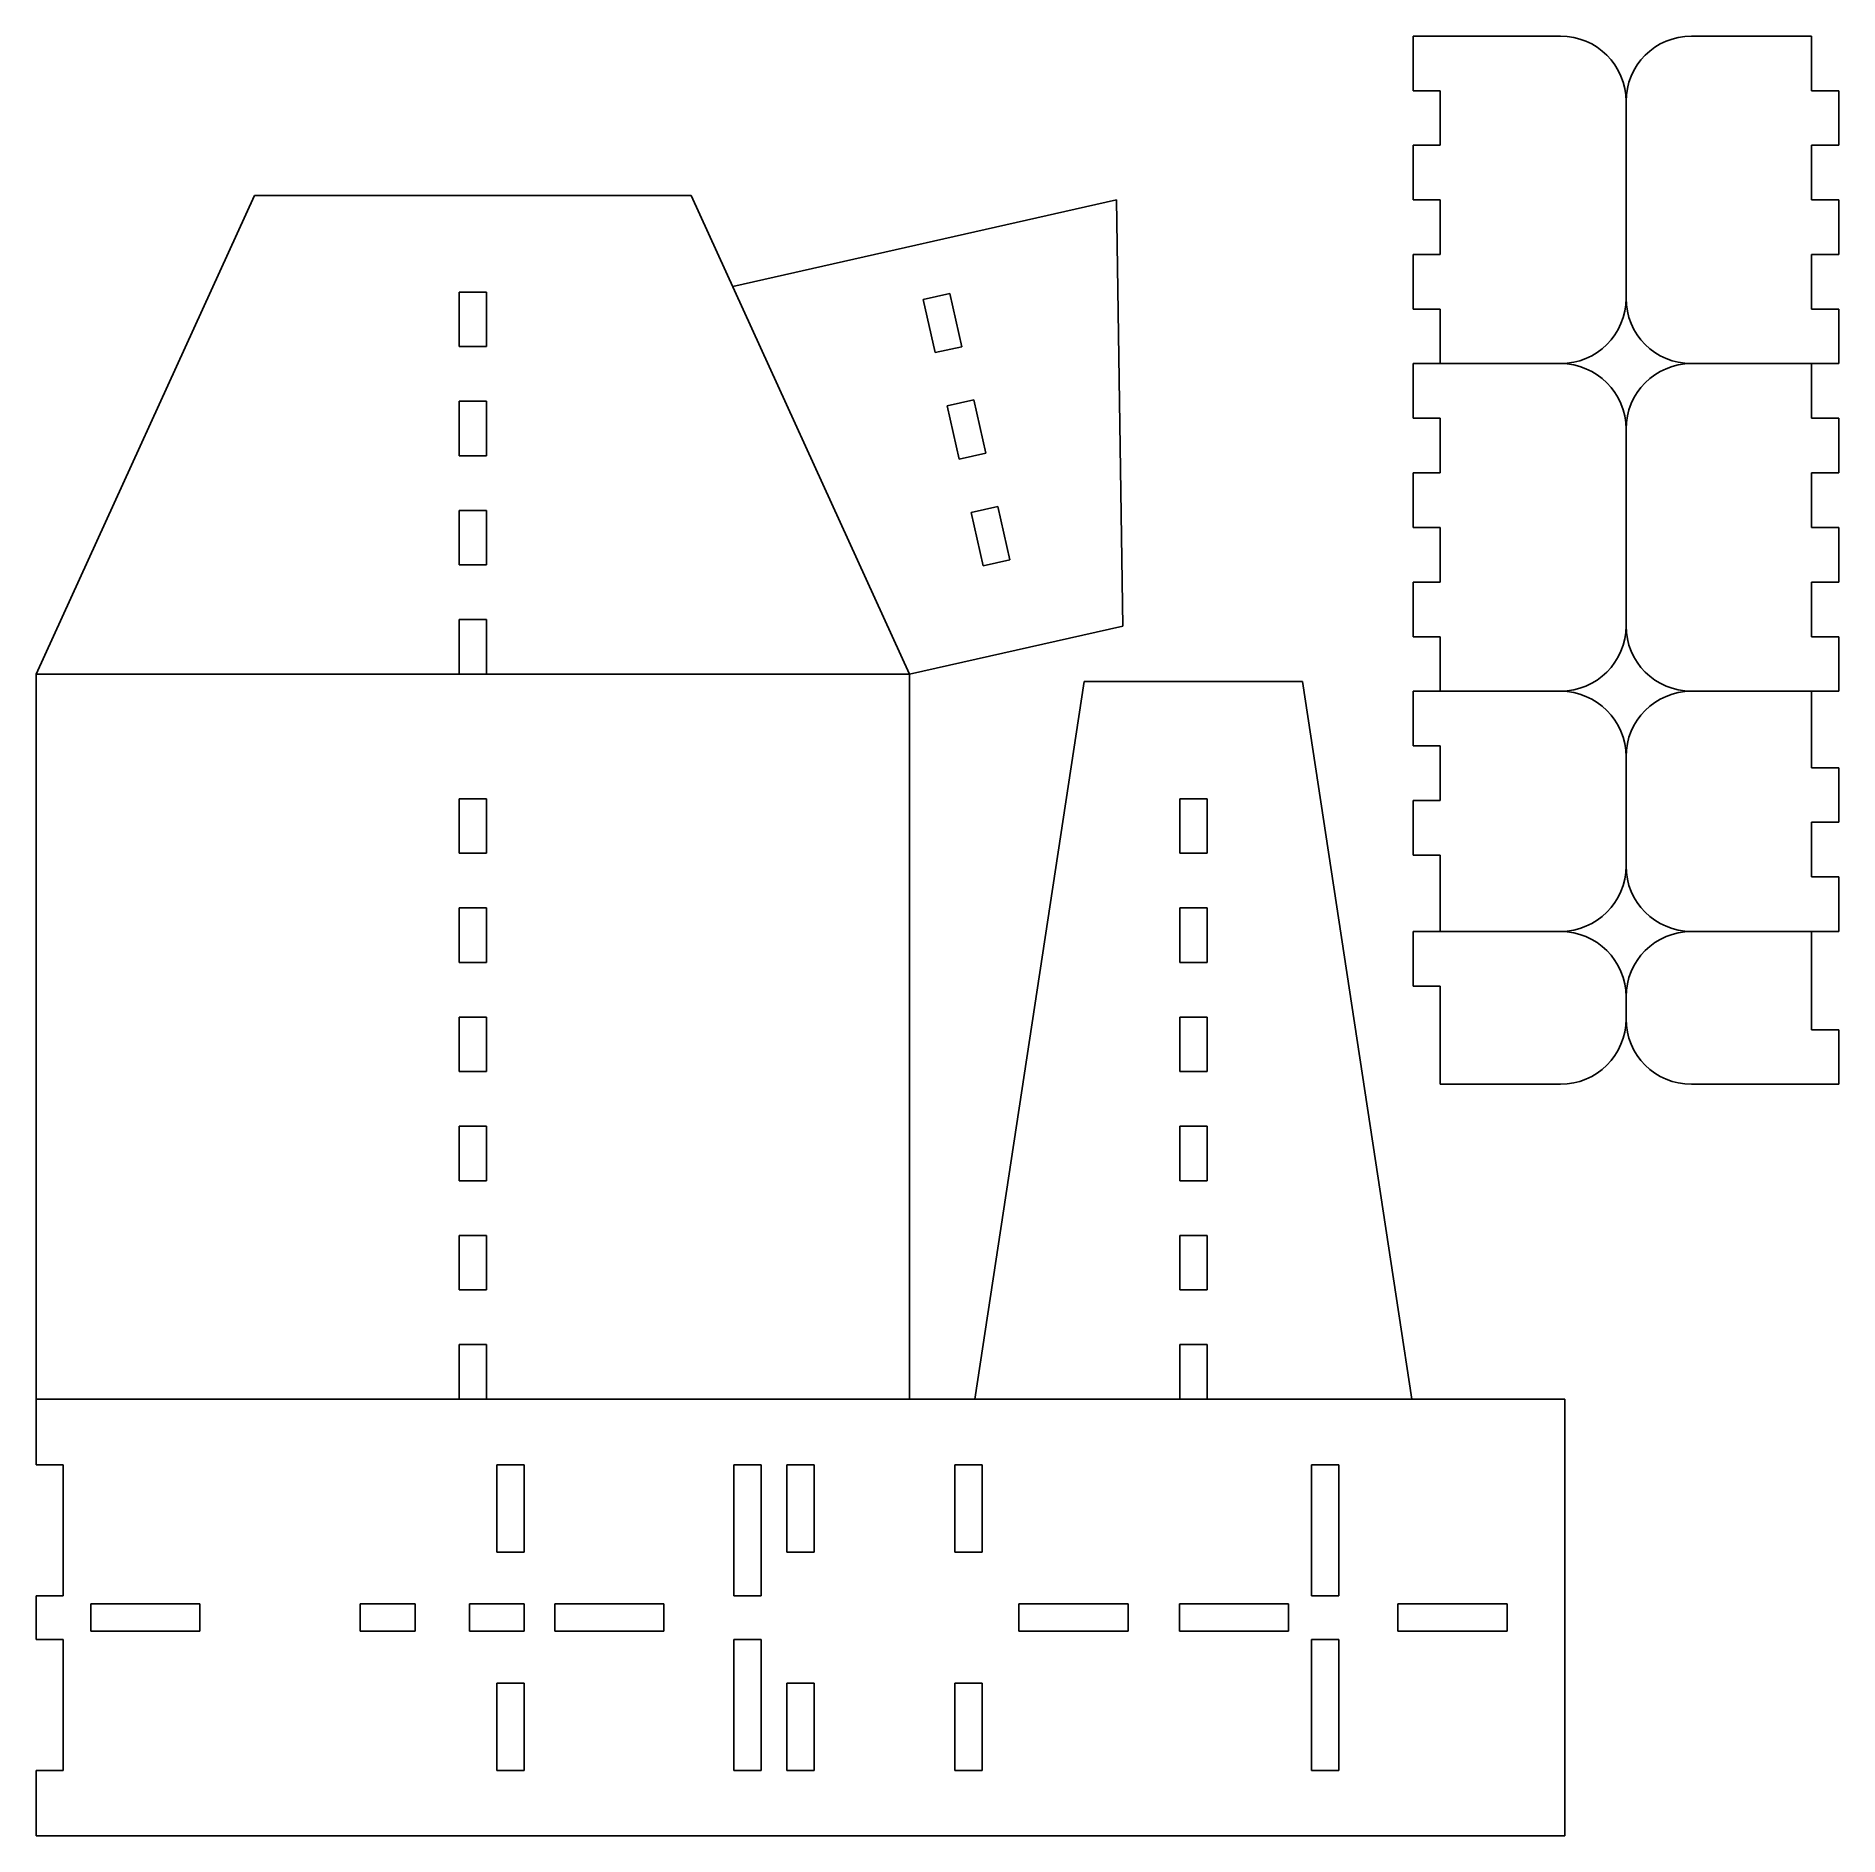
# Model space of a CAD drawing. Header units: inches. Extents: x -5 to 5.3, y -5.4 to 4.9.
import ezdxf

# ---------------------------------------------------------------- set-up
doc = ezdxf.new("R2010")
doc.units = ezdxf.units.IN
doc.header["$MEASUREMENT"] = 0

# ---------------------------------------------------------------- blocks, each defined once
blk = doc.blocks.new('block 2')
at = {"color": 7, "lineweight": 25, "true_color": 0xffffff}
blk.add_lwpolyline([(3.023, -1.079), (3.711, -1.079)], dxfattribs=at)
blk = doc.blocks.new('block 3')
at = {"color": 7, "lineweight": 25, "true_color": 0xffffff}
blk.add_lwpolyline([(4.461, -1.079), (5.305, -1.079)], dxfattribs=at)
blk = doc.blocks.new('block 4')
at = {"color": 7, "lineweight": 25, "true_color": 0xffffff}
blk.add_lwpolyline([(5.148, -0.767), (5.305, -0.767)], dxfattribs=at)
blk = doc.blocks.new('block 5')
at = {"color": 7, "lineweight": 25, "true_color": 0xffffff}
blk.add_lwpolyline([(3.023, -0.517), (2.867, -0.517)], dxfattribs=at)
blk = doc.blocks.new('block 6')
at = {"color": 7, "lineweight": 25, "true_color": 0xffffff}
blk.add_lwpolyline([(3.711, -0.204), (2.867, -0.204)], dxfattribs=at)
blk = doc.blocks.new('block 7')
at = {"color": 7, "lineweight": 25, "true_color": 0xffffff}
blk.add_lwpolyline([(4.461, -0.204), (5.305, -0.204)], dxfattribs=at)
blk = doc.blocks.new('block 8')
at = {"color": 7, "lineweight": 25, "true_color": 0xffffff}
blk.add_lwpolyline([(5.148, 0.108), (5.305, 0.108)], dxfattribs=at)
blk = doc.blocks.new('block 9')
at = {"color": 7, "lineweight": 25, "true_color": 0xffffff}
blk.add_lwpolyline([(3.023, 0.233), (2.867, 0.233)], dxfattribs=at)
blk = doc.blocks.new('block 10')
at = {"color": 7, "lineweight": 25, "true_color": 0xffffff}
blk.add_lwpolyline([(5.148, 0.421), (5.305, 0.421)], dxfattribs=at)
blk = doc.blocks.new('block 11')
at = {"color": 7, "lineweight": 25, "true_color": 0xffffff}
blk.add_lwpolyline([(3.023, 0.546), (2.867, 0.546)], dxfattribs=at)
blk = doc.blocks.new('block 12')
at = {"color": 7, "lineweight": 25, "true_color": 0xffffff}
blk.add_lwpolyline([(2.867, -0.517), (2.867, -0.204)], dxfattribs=at)
blk = doc.blocks.new('block 13')
at = {"color": 7, "lineweight": 25, "true_color": 0xffffff}
blk.add_lwpolyline([(2.867, 0.233), (2.867, 0.546)], dxfattribs=at)
blk = doc.blocks.new('block 14')
at = {"color": 7, "lineweight": 25, "true_color": 0xffffff}
blk.add_lwpolyline([(2.867, 0.858), (2.867, 1.171)], dxfattribs=at)
blk = doc.blocks.new('block 15')
at = {"color": 7, "lineweight": 25, "true_color": 0xffffff}
blk.add_lwpolyline([(2.867, 1.483), (2.867, 1.796)], dxfattribs=at)
blk = doc.blocks.new('block 16')
at = {"color": 7, "lineweight": 25, "true_color": 0xffffff}
blk.add_lwpolyline([(2.867, 2.108), (2.867, 2.421)], dxfattribs=at)
blk = doc.blocks.new('block 17')
at = {"color": 7, "lineweight": 25, "true_color": 0xffffff}
blk.add_lwpolyline([(2.867, 2.733), (2.867, 3.046)], dxfattribs=at)
blk = doc.blocks.new('block 18')
at = {"color": 7, "lineweight": 25, "true_color": 0xffffff}
blk.add_lwpolyline([(2.867, 3.358), (2.867, 3.671)], dxfattribs=at)
blk = doc.blocks.new('block 19')
at = {"color": 7, "lineweight": 25, "true_color": 0xffffff}
blk.add_lwpolyline([(2.867, 3.983), (2.867, 4.296)], dxfattribs=at)
blk = doc.blocks.new('block 20')
at = {"color": 7, "lineweight": 25, "true_color": 0xffffff}
blk.add_lwpolyline([(2.867, 4.608), (2.867, 4.921)], dxfattribs=at)
blk = doc.blocks.new('block 21')
at = {"color": 7, "lineweight": 25, "true_color": 0xffffff}
blk.add_lwpolyline([(3.023, 4.608), (3.023, 4.296)], dxfattribs=at)
blk = doc.blocks.new('block 22')
at = {"color": 7, "lineweight": 25, "true_color": 0xffffff}
blk.add_lwpolyline([(3.023, 3.983), (3.023, 3.671)], dxfattribs=at)
blk = doc.blocks.new('block 23')
at = {"color": 7, "lineweight": 25, "true_color": 0xffffff}
blk.add_lwpolyline([(3.023, 3.358), (3.023, 3.046)], dxfattribs=at)
blk = doc.blocks.new('block 24')
at = {"color": 7, "lineweight": 25, "true_color": 0xffffff}
blk.add_lwpolyline([(3.023, 2.733), (3.023, 2.421)], dxfattribs=at)
blk = doc.blocks.new('block 25')
at = {"color": 7, "lineweight": 25, "true_color": 0xffffff}
blk.add_lwpolyline([(3.023, 2.108), (3.023, 1.796)], dxfattribs=at)
blk = doc.blocks.new('block 26')
at = {"color": 7, "lineweight": 25, "true_color": 0xffffff}
blk.add_lwpolyline([(3.023, 1.483), (3.023, 1.171)], dxfattribs=at)
blk = doc.blocks.new('block 27')
at = {"color": 7, "lineweight": 25, "true_color": 0xffffff}
blk.add_lwpolyline([(3.023, 0.858), (3.023, 0.546)], dxfattribs=at)
blk = doc.blocks.new('block 28')
at = {"color": 7, "lineweight": 25, "true_color": 0xffffff}
blk.add_lwpolyline([(3.023, 0.233), (3.023, -0.204)], dxfattribs=at)
blk = doc.blocks.new('block 29')
at = {"color": 7, "lineweight": 25, "true_color": 0xffffff}
blk.add_lwpolyline([(3.023, -0.517), (3.023, -1.079)], dxfattribs=at)
blk = doc.blocks.new('block 30')
at = {"color": 7, "lineweight": 25, "true_color": 0xffffff}
blk.add_lwpolyline([(5.148, 0.733), (5.305, 0.733)], dxfattribs=at)
blk = doc.blocks.new('block 31')
at = {"color": 7, "lineweight": 25, "true_color": 0xffffff}
blk.add_lwpolyline([(3.023, 0.858), (2.867, 0.858)], dxfattribs=at)
blk = doc.blocks.new('block 32')
at = {"color": 7, "lineweight": 25, "true_color": 0xffffff}
blk.add_lwpolyline([(3.711, 1.171), (2.867, 1.171)], dxfattribs=at)
blk = doc.blocks.new('block 33')
at = {"color": 7, "lineweight": 25, "true_color": 0xffffff}
blk.add_lwpolyline([(4.461, 1.171), (5.305, 1.171)], dxfattribs=at)
blk = doc.blocks.new('block 34')
at = {"color": 7, "lineweight": 25, "true_color": 0xffffff}
blk.add_lwpolyline([(3.023, 1.483), (2.867, 1.483)], dxfattribs=at)
blk = doc.blocks.new('block 35')
at = {"color": 7, "lineweight": 25, "true_color": 0xffffff}
blk.add_lwpolyline([(5.148, 1.483), (5.305, 1.483)], dxfattribs=at)
blk = doc.blocks.new('block 36')
at = {"color": 7, "lineweight": 25, "true_color": 0xffffff}
blk.add_lwpolyline([(4.086, 4.546), (4.086, 3.421)], dxfattribs=at)
blk = doc.blocks.new('block 37')
at = {"color": 7, "lineweight": 25, "true_color": 0xffffff}
blk.add_lwpolyline([(4.086, 2.671), (4.086, 1.546)], dxfattribs=at)
blk = doc.blocks.new('block 38')
at = {"color": 7, "lineweight": 25, "true_color": 0xffffff}
blk.add_lwpolyline([(4.086, 0.796), (4.086, 0.171)], dxfattribs=at)
blk = doc.blocks.new('block 39')
at = {"color": 7, "lineweight": 25, "true_color": 0xffffff}
blk.add_lwpolyline([(4.086, -0.579), (4.086, -0.704)], dxfattribs=at)
blk = doc.blocks.new('block 40')
at = {"color": 7, "lineweight": 25, "true_color": 0xffffff}
blk.add_lwpolyline([(3.023, 1.796), (2.867, 1.796)], dxfattribs=at)
blk = doc.blocks.new('block 41')
at = {"color": 7, "lineweight": 25, "true_color": 0xffffff}
blk.add_lwpolyline([(5.148, 1.796), (5.305, 1.796)], dxfattribs=at)
blk = doc.blocks.new('block 42')
at = {"color": 7, "lineweight": 25, "true_color": 0xffffff}
blk.add_lwpolyline([(3.023, 2.108), (2.867, 2.108)], dxfattribs=at)
blk = doc.blocks.new('block 43')
at = {"color": 7, "lineweight": 25, "true_color": 0xffffff}
blk.add_lwpolyline([(5.148, 2.108), (5.305, 2.108)], dxfattribs=at)
blk = doc.blocks.new('block 44')
at = {"color": 7, "lineweight": 25, "true_color": 0xffffff}
blk.add_lwpolyline([(3.023, 2.421), (2.867, 2.421)], dxfattribs=at)
blk = doc.blocks.new('block 45')
at = {"color": 7, "lineweight": 25, "true_color": 0xffffff}
blk.add_lwpolyline([(5.148, 2.421), (5.305, 2.421)], dxfattribs=at)
blk = doc.blocks.new('block 46')
at = {"color": 7, "lineweight": 25, "true_color": 0xffffff}
blk.add_lwpolyline([(3.023, 2.733), (2.867, 2.733)], dxfattribs=at)
blk = doc.blocks.new('block 47')
at = {"color": 7, "lineweight": 25, "true_color": 0xffffff}
blk.add_lwpolyline([(5.148, 2.733), (5.305, 2.733)], dxfattribs=at)
blk = doc.blocks.new('block 48')
at = {"color": 7, "lineweight": 25, "true_color": 0xffffff}
blk.add_lwpolyline([(5.148, -0.767), (5.148, -0.204)], dxfattribs=at)
blk = doc.blocks.new('block 49')
at = {"color": 7, "lineweight": 25, "true_color": 0xffffff}
blk.add_lwpolyline([(5.148, 0.108), (5.148, 0.421)], dxfattribs=at)
blk = doc.blocks.new('block 50')
at = {"color": 7, "lineweight": 25, "true_color": 0xffffff}
blk.add_lwpolyline([(5.148, 0.733), (5.148, 1.171)], dxfattribs=at)
blk = doc.blocks.new('block 51')
at = {"color": 7, "lineweight": 25, "true_color": 0xffffff}
blk.add_lwpolyline([(5.148, 1.483), (5.148, 1.796)], dxfattribs=at)
blk = doc.blocks.new('block 52')
at = {"color": 7, "lineweight": 25, "true_color": 0xffffff}
blk.add_lwpolyline([(5.148, 2.108), (5.148, 2.421)], dxfattribs=at)
blk = doc.blocks.new('block 53')
at = {"color": 7, "lineweight": 25, "true_color": 0xffffff}
blk.add_lwpolyline([(5.148, 2.733), (5.148, 3.046)], dxfattribs=at)
blk = doc.blocks.new('block 54')
at = {"color": 7, "lineweight": 25, "true_color": 0xffffff}
blk.add_lwpolyline([(5.148, 3.358), (5.148, 3.671)], dxfattribs=at)
blk = doc.blocks.new('block 55')
at = {"color": 7, "lineweight": 25, "true_color": 0xffffff}
blk.add_lwpolyline([(5.148, 3.983), (5.148, 4.296)], dxfattribs=at)
blk = doc.blocks.new('block 56')
at = {"color": 7, "lineweight": 25, "true_color": 0xffffff}
blk.add_lwpolyline([(5.148, 4.608), (5.148, 4.921)], dxfattribs=at)
blk = doc.blocks.new('block 57')
at = {"color": 7, "lineweight": 25, "true_color": 0xffffff}
blk.add_lwpolyline([(5.305, 4.608), (5.305, 4.296)], dxfattribs=at)
blk = doc.blocks.new('block 58')
at = {"color": 7, "lineweight": 25, "true_color": 0xffffff}
blk.add_lwpolyline([(5.305, 3.983), (5.305, 3.671)], dxfattribs=at)
blk = doc.blocks.new('block 59')
at = {"color": 7, "lineweight": 25, "true_color": 0xffffff}
blk.add_lwpolyline([(5.305, 3.358), (5.305, 3.046)], dxfattribs=at)
blk = doc.blocks.new('block 60')
at = {"color": 7, "lineweight": 25, "true_color": 0xffffff}
blk.add_lwpolyline([(5.305, 2.733), (5.305, 2.421)], dxfattribs=at)
blk = doc.blocks.new('block 61')
at = {"color": 7, "lineweight": 25, "true_color": 0xffffff}
blk.add_lwpolyline([(5.305, 2.108), (5.305, 1.796)], dxfattribs=at)
blk = doc.blocks.new('block 62')
at = {"color": 7, "lineweight": 25, "true_color": 0xffffff}
blk.add_lwpolyline([(5.305, 1.483), (5.305, 1.171)], dxfattribs=at)
blk = doc.blocks.new('block 63')
at = {"color": 7, "lineweight": 25, "true_color": 0xffffff}
blk.add_lwpolyline([(5.305, 0.733), (5.305, 0.421)], dxfattribs=at)
blk = doc.blocks.new('block 64')
at = {"color": 7, "lineweight": 25, "true_color": 0xffffff}
blk.add_lwpolyline([(5.305, 0.108), (5.305, -0.204)], dxfattribs=at)
blk = doc.blocks.new('block 65')
at = {"color": 7, "lineweight": 25, "true_color": 0xffffff}
blk.add_lwpolyline([(5.305, -0.767), (5.305, -1.079)], dxfattribs=at)
blk = doc.blocks.new('block 66')
at = {"color": 7, "lineweight": 25, "true_color": 0xffffff}
blk.add_lwpolyline([(3.711, 3.046), (2.867, 3.046)], dxfattribs=at)
blk = doc.blocks.new('block 67')
at = {"color": 7, "lineweight": 25, "true_color": 0xffffff}
blk.add_lwpolyline([(4.461, 3.046), (5.305, 3.046)], dxfattribs=at)
blk = doc.blocks.new('block 68')
at = {"color": 7, "lineweight": 25, "true_color": 0xffffff}
blk.add_lwpolyline([(3.023, 3.358), (2.867, 3.358)], dxfattribs=at)
blk = doc.blocks.new('block 69')
at = {"color": 7, "lineweight": 25, "true_color": 0xffffff}
blk.add_lwpolyline([(5.148, 3.358), (5.305, 3.358)], dxfattribs=at)
blk = doc.blocks.new('block 70')
at = {"color": 7, "lineweight": 25, "true_color": 0xffffff}
blk.add_lwpolyline([(3.023, 3.671), (2.867, 3.671)], dxfattribs=at)
blk = doc.blocks.new('block 71')
at = {"color": 7, "lineweight": 25, "true_color": 0xffffff}
blk.add_lwpolyline([(5.148, 3.671), (5.305, 3.671)], dxfattribs=at)
blk = doc.blocks.new('block 72')
at = {"color": 7, "lineweight": 25, "true_color": 0xffffff}
blk.add_lwpolyline([(3.023, 3.983), (2.867, 3.983)], dxfattribs=at)
blk = doc.blocks.new('block 73')
at = {"color": 7, "lineweight": 25, "true_color": 0xffffff}
blk.add_lwpolyline([(5.148, 3.983), (5.305, 3.983)], dxfattribs=at)
blk = doc.blocks.new('block 74')
at = {"color": 7, "lineweight": 25, "true_color": 0xffffff}
blk.add_lwpolyline([(3.023, 4.296), (2.867, 4.296)], dxfattribs=at)
blk = doc.blocks.new('block 75')
at = {"color": 7, "lineweight": 25, "true_color": 0xffffff}
blk.add_lwpolyline([(5.148, 4.296), (5.305, 4.296)], dxfattribs=at)
blk = doc.blocks.new('block 76')
at = {"color": 7, "lineweight": 25, "true_color": 0xffffff}
blk.add_lwpolyline([(3.023, 4.608), (2.867, 4.608)], dxfattribs=at)
blk = doc.blocks.new('block 77')
at = {"color": 7, "lineweight": 25, "true_color": 0xffffff}
blk.add_lwpolyline([(5.148, 4.608), (5.305, 4.608)], dxfattribs=at)
blk = doc.blocks.new('block 78')
at = {"color": 7, "lineweight": 25, "true_color": 0xffffff}
blk.add_lwpolyline([(5.148, 4.921), (4.461, 4.921)], dxfattribs=at)
blk = doc.blocks.new('block 79')
at = {"color": 7, "lineweight": 25, "true_color": 0xffffff}
blk.add_lwpolyline([(3.711, 4.921), (2.867, 4.921)], dxfattribs=at)
blk = doc.blocks.new('block 80')
at = {"color": 7, "lineweight": 25, "true_color": 0xffffff}
blk.add_lwpolyline([(-3.764, 4.008), (-5.014, 1.269)], dxfattribs=at)
blk = doc.blocks.new('block 81')
at = {"color": 7, "lineweight": 25, "true_color": 0xffffff}
blk.add_lwpolyline([(-5.014, -5.381), (3.736, -5.381)], dxfattribs=at)
blk = doc.blocks.new('block 82')
at = {"color": 7, "lineweight": 25, "true_color": 0xffffff}
blk.add_lwpolyline([(-5.014, 1.269), (-5.014, -3.256)], dxfattribs=at)
blk = doc.blocks.new('block 83')
at = {"color": 7, "lineweight": 25, "true_color": 0xffffff}
blk.add_lwpolyline([(-5.014, -4.006), (-5.014, -4.256)], dxfattribs=at)
blk = doc.blocks.new('block 84')
at = {"color": 7, "lineweight": 25, "true_color": 0xffffff}
blk.add_lwpolyline([(-5.014, -5.006), (-5.014, -5.381)], dxfattribs=at)
blk = doc.blocks.new('block 85')
at = {"color": 7, "lineweight": 25, "true_color": 0xffffff}
blk.add_lwpolyline([(0.401, -5.006), (0.245, -5.006)], dxfattribs=at)
blk = doc.blocks.new('block 86')
at = {"color": 7, "lineweight": 25, "true_color": 0xffffff}
blk.add_lwpolyline([(-0.561, -5.006), (-0.717, -5.006)], dxfattribs=at)
blk = doc.blocks.new('block 87')
at = {"color": 7, "lineweight": 25, "true_color": 0xffffff}
blk.add_lwpolyline([(-2.22, -5.006), (-2.377, -5.006)], dxfattribs=at)
blk = doc.blocks.new('block 88')
at = {"color": 7, "lineweight": 25, "true_color": 0xffffff}
blk.add_lwpolyline([(-5.014, -5.006), (-4.858, -5.006)], dxfattribs=at)
blk = doc.blocks.new('block 89')
at = {"color": 7, "lineweight": 25, "true_color": 0xffffff}
blk.add_lwpolyline([(-1.02, -5.006), (-0.864, -5.006)], dxfattribs=at)
blk = doc.blocks.new('block 90')
at = {"color": 7, "lineweight": 25, "true_color": 0xffffff}
blk.add_lwpolyline([(2.286, -5.006), (2.442, -5.006)], dxfattribs=at)
blk = doc.blocks.new('block 91')
at = {"color": 7, "lineweight": 25, "true_color": 0xffffff}
blk.add_lwpolyline([(-4.858, -5.006), (-4.858, -4.256)], dxfattribs=at)
blk = doc.blocks.new('block 92')
at = {"color": 7, "lineweight": 25, "true_color": 0xffffff}
blk.add_lwpolyline([(-4.858, -4.006), (-4.858, -3.256)], dxfattribs=at)
blk = doc.blocks.new('block 93')
at = {"color": 7, "lineweight": 25, "true_color": 0xffffff}
blk.add_lwpolyline([(-4.701, -4.053), (-4.701, -4.209)], dxfattribs=at)
blk = doc.blocks.new('block 94')
at = {"color": 7, "lineweight": 25, "true_color": 0xffffff}
blk.add_lwpolyline([(-2.377, -4.506), (-2.22, -4.506)], dxfattribs=at)
blk = doc.blocks.new('block 95')
at = {"color": 7, "lineweight": 25, "true_color": 0xffffff}
blk.add_lwpolyline([(-0.717, -4.506), (-0.561, -4.506)], dxfattribs=at)
blk = doc.blocks.new('block 96')
at = {"color": 7, "lineweight": 25, "true_color": 0xffffff}
blk.add_lwpolyline([(0.245, -4.506), (0.401, -4.506)], dxfattribs=at)
blk = doc.blocks.new('block 97')
at = {"color": 7, "lineweight": 25, "true_color": 0xffffff}
blk.add_lwpolyline([(-4.076, -4.209), (-4.076, -4.053)], dxfattribs=at)
blk = doc.blocks.new('block 98')
at = {"color": 7, "lineweight": 25, "true_color": 0xffffff}
blk.add_lwpolyline([(2.442, -4.256), (2.286, -4.256)], dxfattribs=at)
blk = doc.blocks.new('block 99')
at = {"color": 7, "lineweight": 25, "true_color": 0xffffff}
blk.add_lwpolyline([(-0.864, -4.256), (-1.02, -4.256)], dxfattribs=at)
blk = doc.blocks.new('block 100')
at = {"color": 7, "lineweight": 25, "true_color": 0xffffff}
blk.add_lwpolyline([(-5.014, -4.256), (-4.858, -4.256)], dxfattribs=at)
blk = doc.blocks.new('block 101')
at = {"color": 7, "lineweight": 25, "true_color": 0xffffff}
blk.add_lwpolyline([(-4.701, -4.209), (-4.076, -4.209)], dxfattribs=at)
blk = doc.blocks.new('block 102')
at = {"color": 7, "lineweight": 25, "true_color": 0xffffff}
blk.add_lwpolyline([(-3.158, -4.209), (-2.845, -4.209)], dxfattribs=at)
blk = doc.blocks.new('block 103')
at = {"color": 7, "lineweight": 25, "true_color": 0xffffff}
blk.add_lwpolyline([(-2.533, -4.209), (-2.22, -4.209)], dxfattribs=at)
blk = doc.blocks.new('block 104')
at = {"color": 7, "lineweight": 25, "true_color": 0xffffff}
blk.add_lwpolyline([(-2.045, -4.209), (-1.42, -4.209)], dxfattribs=at)
blk = doc.blocks.new('block 105')
at = {"color": 7, "lineweight": 25, "true_color": 0xffffff}
blk.add_lwpolyline([(0.611, -4.209), (1.236, -4.209)], dxfattribs=at)
blk = doc.blocks.new('block 106')
at = {"color": 7, "lineweight": 25, "true_color": 0xffffff}
blk.add_lwpolyline([(1.53, -4.209), (2.155, -4.209)], dxfattribs=at)
blk = doc.blocks.new('block 107')
at = {"color": 7, "lineweight": 25, "true_color": 0xffffff}
blk.add_lwpolyline([(2.78, -4.209), (3.405, -4.209)], dxfattribs=at)
blk = doc.blocks.new('block 108')
at = {"color": 7, "lineweight": 25, "true_color": 0xffffff}
blk.add_lwpolyline([(-4.701, -4.053), (-4.076, -4.053)], dxfattribs=at)
blk = doc.blocks.new('block 109')
at = {"color": 7, "lineweight": 25, "true_color": 0xffffff}
blk.add_lwpolyline([(-3.158, -4.053), (-2.845, -4.053)], dxfattribs=at)
blk = doc.blocks.new('block 110')
at = {"color": 7, "lineweight": 25, "true_color": 0xffffff}
blk.add_lwpolyline([(-2.533, -4.053), (-2.22, -4.053)], dxfattribs=at)
blk = doc.blocks.new('block 111')
at = {"color": 7, "lineweight": 25, "true_color": 0xffffff}
blk.add_lwpolyline([(-2.045, -4.053), (-1.42, -4.053)], dxfattribs=at)
blk = doc.blocks.new('block 112')
at = {"color": 7, "lineweight": 25, "true_color": 0xffffff}
blk.add_lwpolyline([(0.611, -4.053), (1.236, -4.053)], dxfattribs=at)
blk = doc.blocks.new('block 113')
at = {"color": 7, "lineweight": 25, "true_color": 0xffffff}
blk.add_lwpolyline([(1.53, -4.053), (2.155, -4.053)], dxfattribs=at)
blk = doc.blocks.new('block 114')
at = {"color": 7, "lineweight": 25, "true_color": 0xffffff}
blk.add_lwpolyline([(2.78, -4.053), (3.405, -4.053)], dxfattribs=at)
blk = doc.blocks.new('block 115')
at = {"color": 7, "lineweight": 25, "true_color": 0xffffff}
blk.add_lwpolyline([(2.442, -4.006), (2.286, -4.006)], dxfattribs=at)
blk = doc.blocks.new('block 116')
at = {"color": 7, "lineweight": 25, "true_color": 0xffffff}
blk.add_lwpolyline([(-0.864, -4.006), (-1.02, -4.006)], dxfattribs=at)
blk = doc.blocks.new('block 117')
at = {"color": 7, "lineweight": 25, "true_color": 0xffffff}
blk.add_lwpolyline([(-5.014, -4.006), (-4.858, -4.006)], dxfattribs=at)
blk = doc.blocks.new('block 118')
at = {"color": 7, "lineweight": 25, "true_color": 0xffffff}
blk.add_lwpolyline([(-2.377, -3.756), (-2.22, -3.756)], dxfattribs=at)
blk = doc.blocks.new('block 119')
at = {"color": 7, "lineweight": 25, "true_color": 0xffffff}
blk.add_lwpolyline([(-0.717, -3.756), (-0.561, -3.756)], dxfattribs=at)
blk = doc.blocks.new('block 120')
at = {"color": 7, "lineweight": 25, "true_color": 0xffffff}
blk.add_lwpolyline([(0.245, -3.756), (0.401, -3.756)], dxfattribs=at)
blk = doc.blocks.new('block 121')
at = {"color": 7, "lineweight": 25, "true_color": 0xffffff}
blk.add_lwpolyline([(-3.158, -4.209), (-3.158, -4.053)], dxfattribs=at)
blk = doc.blocks.new('block 122')
at = {"color": 7, "lineweight": 25, "true_color": 0xffffff}
blk.add_lwpolyline([(0.401, -3.256), (0.245, -3.256)], dxfattribs=at)
blk = doc.blocks.new('block 123')
at = {"color": 7, "lineweight": 25, "true_color": 0xffffff}
blk.add_lwpolyline([(-0.561, -3.256), (-0.717, -3.256)], dxfattribs=at)
blk = doc.blocks.new('block 124')
at = {"color": 7, "lineweight": 25, "true_color": 0xffffff}
blk.add_lwpolyline([(-2.22, -3.256), (-2.377, -3.256)], dxfattribs=at)
blk = doc.blocks.new('block 125')
at = {"color": 7, "lineweight": 25, "true_color": 0xffffff}
blk.add_lwpolyline([(-5.014, -3.256), (-4.858, -3.256)], dxfattribs=at)
blk = doc.blocks.new('block 126')
at = {"color": 7, "lineweight": 25, "true_color": 0xffffff}
blk.add_lwpolyline([(-1.02, -3.256), (-0.864, -3.256)], dxfattribs=at)
blk = doc.blocks.new('block 127')
at = {"color": 7, "lineweight": 25, "true_color": 0xffffff}
blk.add_lwpolyline([(2.286, -3.256), (2.442, -3.256)], dxfattribs=at)
blk = doc.blocks.new('block 128')
at = {"color": 7, "lineweight": 25, "true_color": 0xffffff}
blk.add_lwpolyline([(-2.845, -4.053), (-2.845, -4.209)], dxfattribs=at)
blk = doc.blocks.new('block 129')
at = {"color": 7, "lineweight": 25, "true_color": 0xffffff}
blk.add_lwpolyline([(3.736, -2.881), (-5.014, -2.881)], dxfattribs=at)
blk = doc.blocks.new('block 130')
at = {"color": 7, "lineweight": 25, "true_color": 0xffffff}
blk.add_lwpolyline([(-2.592, -2.881), (-2.592, -2.569)], dxfattribs=at)
blk = doc.blocks.new('block 131')
at = {"color": 7, "lineweight": 25, "true_color": 0xffffff}
blk.add_lwpolyline([(-2.592, -2.256), (-2.592, -1.944)], dxfattribs=at)
blk = doc.blocks.new('block 132')
at = {"color": 7, "lineweight": 25, "true_color": 0xffffff}
blk.add_lwpolyline([(-2.592, -1.631), (-2.592, -1.319)], dxfattribs=at)
blk = doc.blocks.new('block 133')
at = {"color": 7, "lineweight": 25, "true_color": 0xffffff}
blk.add_lwpolyline([(-2.592, -1.006), (-2.592, -0.694)], dxfattribs=at)
blk = doc.blocks.new('block 134')
at = {"color": 7, "lineweight": 25, "true_color": 0xffffff}
blk.add_lwpolyline([(-2.592, -0.381), (-2.592, -0.069)], dxfattribs=at)
blk = doc.blocks.new('block 135')
at = {"color": 7, "lineweight": 25, "true_color": 0xffffff}
blk.add_lwpolyline([(-2.592, 0.244), (-2.592, 0.556)], dxfattribs=at)
blk = doc.blocks.new('block 136')
at = {"color": 7, "lineweight": 25, "true_color": 0xffffff}
blk.add_lwpolyline([(-2.592, 1.269), (-2.592, 1.581)], dxfattribs=at)
blk = doc.blocks.new('block 137')
at = {"color": 7, "lineweight": 25, "true_color": 0xffffff}
blk.add_lwpolyline([(-2.592, 1.894), (-2.592, 2.206)], dxfattribs=at)
blk = doc.blocks.new('block 138')
at = {"color": 7, "lineweight": 25, "true_color": 0xffffff}
blk.add_lwpolyline([(-2.592, 2.519), (-2.592, 2.831)], dxfattribs=at)
blk = doc.blocks.new('block 139')
at = {"color": 7, "lineweight": 25, "true_color": 0xffffff}
blk.add_lwpolyline([(-2.592, 3.144), (-2.592, 3.456)], dxfattribs=at)
blk = doc.blocks.new('block 140')
at = {"color": 7, "lineweight": 25, "true_color": 0xffffff}
blk.add_lwpolyline([(-2.533, -4.209), (-2.533, -4.053)], dxfattribs=at)
blk = doc.blocks.new('block 141')
at = {"color": 7, "lineweight": 25, "true_color": 0xffffff}
blk.add_lwpolyline([(-2.436, -2.881), (-2.436, -2.569)], dxfattribs=at)
blk = doc.blocks.new('block 142')
at = {"color": 7, "lineweight": 25, "true_color": 0xffffff}
blk.add_lwpolyline([(-2.436, -2.256), (-2.436, -1.944)], dxfattribs=at)
blk = doc.blocks.new('block 143')
at = {"color": 7, "lineweight": 25, "true_color": 0xffffff}
blk.add_lwpolyline([(-2.436, -1.631), (-2.436, -1.319)], dxfattribs=at)
blk = doc.blocks.new('block 144')
at = {"color": 7, "lineweight": 25, "true_color": 0xffffff}
blk.add_lwpolyline([(-2.436, -1.006), (-2.436, -0.694)], dxfattribs=at)
blk = doc.blocks.new('block 145')
at = {"color": 7, "lineweight": 25, "true_color": 0xffffff}
blk.add_lwpolyline([(-2.436, -0.381), (-2.436, -0.069)], dxfattribs=at)
blk = doc.blocks.new('block 146')
at = {"color": 7, "lineweight": 25, "true_color": 0xffffff}
blk.add_lwpolyline([(-2.436, 0.244), (-2.436, 0.556)], dxfattribs=at)
blk = doc.blocks.new('block 147')
at = {"color": 7, "lineweight": 25, "true_color": 0xffffff}
blk.add_lwpolyline([(-2.436, 1.269), (-2.436, 1.581)], dxfattribs=at)
blk = doc.blocks.new('block 148')
at = {"color": 7, "lineweight": 25, "true_color": 0xffffff}
blk.add_lwpolyline([(-2.436, 1.894), (-2.436, 2.206)], dxfattribs=at)
blk = doc.blocks.new('block 149')
at = {"color": 7, "lineweight": 25, "true_color": 0xffffff}
blk.add_lwpolyline([(-2.436, 2.519), (-2.436, 2.831)], dxfattribs=at)
blk = doc.blocks.new('block 150')
at = {"color": 7, "lineweight": 25, "true_color": 0xffffff}
blk.add_lwpolyline([(-2.436, 3.144), (-2.436, 3.456)], dxfattribs=at)
blk = doc.blocks.new('block 151')
at = {"color": 7, "lineweight": 25, "true_color": 0xffffff}
blk.add_lwpolyline([(-2.377, -5.006), (-2.377, -4.506)], dxfattribs=at)
blk = doc.blocks.new('block 152')
at = {"color": 7, "lineweight": 25, "true_color": 0xffffff}
blk.add_lwpolyline([(-2.377, -3.756), (-2.377, -3.256)], dxfattribs=at)
blk = doc.blocks.new('block 153')
at = {"color": 7, "lineweight": 25, "true_color": 0xffffff}
blk.add_lwpolyline([(-2.436, -2.569), (-2.592, -2.569)], dxfattribs=at)
blk = doc.blocks.new('block 154')
at = {"color": 7, "lineweight": 25, "true_color": 0xffffff}
blk.add_lwpolyline([(1.532, -2.569), (1.689, -2.569)], dxfattribs=at)
blk = doc.blocks.new('block 155')
at = {"color": 7, "lineweight": 25, "true_color": 0xffffff}
blk.add_lwpolyline([(-2.22, -4.053), (-2.22, -4.209)], dxfattribs=at)
blk = doc.blocks.new('block 156')
at = {"color": 7, "lineweight": 25, "true_color": 0xffffff}
blk.add_lwpolyline([(-2.22, -5.006), (-2.22, -4.506)], dxfattribs=at)
blk = doc.blocks.new('block 157')
at = {"color": 7, "lineweight": 25, "true_color": 0xffffff}
blk.add_lwpolyline([(-2.22, -3.756), (-2.22, -3.256)], dxfattribs=at)
blk = doc.blocks.new('block 158')
at = {"color": 7, "lineweight": 25, "true_color": 0xffffff}
blk.add_lwpolyline([(-2.045, -4.053), (-2.045, -4.209)], dxfattribs=at)
blk = doc.blocks.new('block 159')
at = {"color": 7, "lineweight": 25, "true_color": 0xffffff}
blk.add_lwpolyline([(1.689, -2.256), (1.532, -2.256)], dxfattribs=at)
blk = doc.blocks.new('block 160')
at = {"color": 7, "lineweight": 25, "true_color": 0xffffff}
blk.add_lwpolyline([(-2.592, -2.256), (-2.436, -2.256)], dxfattribs=at)
blk = doc.blocks.new('block 161')
at = {"color": 7, "lineweight": 25, "true_color": 0xffffff}
blk.add_lwpolyline([(-2.436, -1.944), (-2.592, -1.944)], dxfattribs=at)
blk = doc.blocks.new('block 162')
at = {"color": 7, "lineweight": 25, "true_color": 0xffffff}
blk.add_lwpolyline([(1.532, -1.944), (1.689, -1.944)], dxfattribs=at)
blk = doc.blocks.new('block 163')
at = {"color": 7, "lineweight": 25, "true_color": 0xffffff}
blk.add_lwpolyline([(1.689, -1.631), (1.532, -1.631)], dxfattribs=at)
blk = doc.blocks.new('block 164')
at = {"color": 7, "lineweight": 25, "true_color": 0xffffff}
blk.add_lwpolyline([(-2.592, -1.631), (-2.436, -1.631)], dxfattribs=at)
blk = doc.blocks.new('block 165')
at = {"color": 7, "lineweight": 25, "true_color": 0xffffff}
blk.add_lwpolyline([(-1.42, -4.209), (-1.42, -4.053)], dxfattribs=at)
blk = doc.blocks.new('block 166')
at = {"color": 7, "lineweight": 25, "true_color": 0xffffff}
blk.add_lwpolyline([(-1.02, -5.006), (-1.02, -4.256)], dxfattribs=at)
blk = doc.blocks.new('block 167')
at = {"color": 7, "lineweight": 25, "true_color": 0xffffff}
blk.add_lwpolyline([(-1.02, -4.006), (-1.02, -3.256)], dxfattribs=at)
blk = doc.blocks.new('block 168')
at = {"color": 7, "lineweight": 25, "true_color": 0xffffff}
blk.add_lwpolyline([(-2.436, -1.319), (-2.592, -1.319)], dxfattribs=at)
blk = doc.blocks.new('block 169')
at = {"color": 7, "lineweight": 25, "true_color": 0xffffff}
blk.add_lwpolyline([(1.532, -1.319), (1.689, -1.319)], dxfattribs=at)
blk = doc.blocks.new('block 170')
at = {"color": 7, "lineweight": 25, "true_color": 0xffffff}
blk.add_lwpolyline([(-0.864, -5.006), (-0.864, -4.256)], dxfattribs=at)
blk = doc.blocks.new('block 171')
at = {"color": 7, "lineweight": 25, "true_color": 0xffffff}
blk.add_lwpolyline([(-0.864, -4.006), (-0.864, -3.256)], dxfattribs=at)
blk = doc.blocks.new('block 172')
at = {"color": 7, "lineweight": 25, "true_color": 0xffffff}
blk.add_lwpolyline([(-0.717, -5.006), (-0.717, -4.506)], dxfattribs=at)
blk = doc.blocks.new('block 173')
at = {"color": 7, "lineweight": 25, "true_color": 0xffffff}
blk.add_lwpolyline([(-0.717, -3.756), (-0.717, -3.256)], dxfattribs=at)
blk = doc.blocks.new('block 174')
at = {"color": 7, "lineweight": 25, "true_color": 0xffffff}
blk.add_lwpolyline([(1.689, -1.006), (1.532, -1.006)], dxfattribs=at)
blk = doc.blocks.new('block 175')
at = {"color": 7, "lineweight": 25, "true_color": 0xffffff}
blk.add_lwpolyline([(-2.592, -1.006), (-2.436, -1.006)], dxfattribs=at)
blk = doc.blocks.new('block 176')
at = {"color": 7, "lineweight": 25, "true_color": 0xffffff}
blk.add_lwpolyline([(-2.436, -0.694), (-2.592, -0.694)], dxfattribs=at)
blk = doc.blocks.new('block 177')
at = {"color": 7, "lineweight": 25, "true_color": 0xffffff}
blk.add_lwpolyline([(1.532, -0.694), (1.689, -0.694)], dxfattribs=at)
blk = doc.blocks.new('block 178')
at = {"color": 7, "lineweight": 25, "true_color": 0xffffff}
blk.add_lwpolyline([(-0.561, -5.006), (-0.561, -4.506)], dxfattribs=at)
blk = doc.blocks.new('block 179')
at = {"color": 7, "lineweight": 25, "true_color": 0xffffff}
blk.add_lwpolyline([(-0.561, -3.756), (-0.561, -3.256)], dxfattribs=at)
blk = doc.blocks.new('block 180')
at = {"color": 7, "lineweight": 25, "true_color": 0xffffff}
blk.add_lwpolyline([(1.689, -0.381), (1.532, -0.381)], dxfattribs=at)
blk = doc.blocks.new('block 181')
at = {"color": 7, "lineweight": 25, "true_color": 0xffffff}
blk.add_lwpolyline([(-2.592, -0.381), (-2.436, -0.381)], dxfattribs=at)
blk = doc.blocks.new('block 182')
at = {"color": 7, "lineweight": 25, "true_color": 0xffffff}
blk.add_lwpolyline([(-0.014, -2.881), (-0.014, 1.269)], dxfattribs=at)
blk = doc.blocks.new('block 183')
at = {"color": 7, "lineweight": 25, "true_color": 0xffffff}
blk.add_lwpolyline([(0.245, -5.006), (0.245, -4.506)], dxfattribs=at)
blk = doc.blocks.new('block 184')
at = {"color": 7, "lineweight": 25, "true_color": 0xffffff}
blk.add_lwpolyline([(0.245, -3.756), (0.245, -3.256)], dxfattribs=at)
blk = doc.blocks.new('block 185')
at = {"color": 7, "lineweight": 25, "true_color": 0xffffff}
blk.add_lwpolyline([(-2.436, -0.069), (-2.592, -0.069)], dxfattribs=at)
blk = doc.blocks.new('block 186')
at = {"color": 7, "lineweight": 25, "true_color": 0xffffff}
blk.add_lwpolyline([(1.532, -0.069), (1.689, -0.069)], dxfattribs=at)
blk = doc.blocks.new('block 187')
at = {"color": 7, "lineweight": 25, "true_color": 0xffffff}
blk.add_lwpolyline([(0.401, -5.006), (0.401, -4.506)], dxfattribs=at)
blk = doc.blocks.new('block 188')
at = {"color": 7, "lineweight": 25, "true_color": 0xffffff}
blk.add_lwpolyline([(0.401, -3.756), (0.401, -3.256)], dxfattribs=at)
blk = doc.blocks.new('block 189')
at = {"color": 7, "lineweight": 25, "true_color": 0xffffff}
blk.add_lwpolyline([(0.611, -4.053), (0.611, -4.209)], dxfattribs=at)
blk = doc.blocks.new('block 190')
at = {"color": 7, "lineweight": 25, "true_color": 0xffffff}
blk.add_lwpolyline([(0.985, 1.226), (0.36, -2.881)], dxfattribs=at)
blk = doc.blocks.new('block 191')
at = {"color": 7, "lineweight": 25, "true_color": 0xffffff}
blk.add_lwpolyline([(1.689, 0.244), (1.532, 0.244)], dxfattribs=at)
blk = doc.blocks.new('block 192')
at = {"color": 7, "lineweight": 25, "true_color": 0xffffff}
blk.add_lwpolyline([(-2.592, 0.244), (-2.436, 0.244)], dxfattribs=at)
blk = doc.blocks.new('block 193')
at = {"color": 7, "lineweight": 25, "true_color": 0xffffff}
blk.add_lwpolyline([(-2.436, 0.556), (-2.592, 0.556)], dxfattribs=at)
blk = doc.blocks.new('block 194')
at = {"color": 7, "lineweight": 25, "true_color": 0xffffff}
blk.add_lwpolyline([(1.532, 0.556), (1.689, 0.556)], dxfattribs=at)
blk = doc.blocks.new('block 195')
at = {"color": 7, "lineweight": 25, "true_color": 0xffffff}
blk.add_lwpolyline([(-0.014, 1.269), (-1.264, 4.008)], dxfattribs=at)
blk = doc.blocks.new('block 196')
at = {"color": 7, "lineweight": 25, "true_color": 0xffffff}
blk.add_lwpolyline([(0.064, 3.413), (0.132, 3.109)], dxfattribs=at)
blk = doc.blocks.new('block 197')
at = {"color": 7, "lineweight": 25, "true_color": 0xffffff}
blk.add_lwpolyline([(0.201, 2.804), (0.27, 2.499)], dxfattribs=at)
blk = doc.blocks.new('block 198')
at = {"color": 7, "lineweight": 25, "true_color": 0xffffff}
blk.add_lwpolyline([(0.338, 2.194), (0.407, 1.889)], dxfattribs=at)
blk = doc.blocks.new('block 199')
at = {"color": 7, "lineweight": 25, "true_color": 0xffffff}
blk.add_lwpolyline([(0.216, 3.448), (0.285, 3.143)], dxfattribs=at)
blk = doc.blocks.new('block 200')
at = {"color": 7, "lineweight": 25, "true_color": 0xffffff}
blk.add_lwpolyline([(0.353, 2.838), (0.422, 2.533)], dxfattribs=at)
blk = doc.blocks.new('block 201')
at = {"color": 7, "lineweight": 25, "true_color": 0xffffff}
blk.add_lwpolyline([(0.491, 2.228), (0.559, 1.923)], dxfattribs=at)
blk = doc.blocks.new('block 202')
at = {"color": 7, "lineweight": 25, "true_color": 0xffffff}
blk.add_lwpolyline([(1.206, 1.544), (1.169, 3.983)], dxfattribs=at)
blk = doc.blocks.new('block 203')
at = {"color": 7, "lineweight": 25, "true_color": 0xffffff}
blk.add_lwpolyline([(1.236, -4.209), (1.236, -4.053)], dxfattribs=at)
blk = doc.blocks.new('block 204')
at = {"color": 7, "lineweight": 25, "true_color": 0xffffff}
blk.add_lwpolyline([(1.53, -4.209), (1.53, -4.053)], dxfattribs=at)
blk = doc.blocks.new('block 205')
at = {"color": 7, "lineweight": 25, "true_color": 0xffffff}
blk.add_lwpolyline([(1.532, -2.881), (1.532, -2.569)], dxfattribs=at)
blk = doc.blocks.new('block 206')
at = {"color": 7, "lineweight": 25, "true_color": 0xffffff}
blk.add_lwpolyline([(1.532, -2.256), (1.532, -1.944)], dxfattribs=at)
blk = doc.blocks.new('block 207')
at = {"color": 7, "lineweight": 25, "true_color": 0xffffff}
blk.add_lwpolyline([(1.532, -1.631), (1.532, -1.319)], dxfattribs=at)
blk = doc.blocks.new('block 208')
at = {"color": 7, "lineweight": 25, "true_color": 0xffffff}
blk.add_lwpolyline([(1.532, -1.006), (1.532, -0.694)], dxfattribs=at)
blk = doc.blocks.new('block 209')
at = {"color": 7, "lineweight": 25, "true_color": 0xffffff}
blk.add_lwpolyline([(1.532, -0.381), (1.532, -0.069)], dxfattribs=at)
blk = doc.blocks.new('block 210')
at = {"color": 7, "lineweight": 25, "true_color": 0xffffff}
blk.add_lwpolyline([(1.532, 0.244), (1.532, 0.556)], dxfattribs=at)
blk = doc.blocks.new('block 211')
at = {"color": 7, "lineweight": 25, "true_color": 0xffffff}
blk.add_lwpolyline([(-0.014, 1.269), (1.206, 1.544)], dxfattribs=at)
blk = doc.blocks.new('block 212')
at = {"color": 7, "lineweight": 25, "true_color": 0xffffff}
blk.add_lwpolyline([(2.235, 1.226), (0.985, 1.226)], dxfattribs=at)
blk = doc.blocks.new('block 213')
at = {"color": 7, "lineweight": 25, "true_color": 0xffffff}
blk.add_lwpolyline([(-0.014, 1.269), (-5.014, 1.269)], dxfattribs=at)
blk = doc.blocks.new('block 214')
at = {"color": 7, "lineweight": 25, "true_color": 0xffffff}
blk.add_lwpolyline([(1.689, -2.881), (1.689, -2.569)], dxfattribs=at)
blk = doc.blocks.new('block 215')
at = {"color": 7, "lineweight": 25, "true_color": 0xffffff}
blk.add_lwpolyline([(1.689, -2.256), (1.689, -1.944)], dxfattribs=at)
blk = doc.blocks.new('block 216')
at = {"color": 7, "lineweight": 25, "true_color": 0xffffff}
blk.add_lwpolyline([(1.689, -1.631), (1.689, -1.319)], dxfattribs=at)
blk = doc.blocks.new('block 217')
at = {"color": 7, "lineweight": 25, "true_color": 0xffffff}
blk.add_lwpolyline([(1.689, -1.006), (1.689, -0.694)], dxfattribs=at)
blk = doc.blocks.new('block 218')
at = {"color": 7, "lineweight": 25, "true_color": 0xffffff}
blk.add_lwpolyline([(1.689, -0.381), (1.689, -0.069)], dxfattribs=at)
blk = doc.blocks.new('block 219')
at = {"color": 7, "lineweight": 25, "true_color": 0xffffff}
blk.add_lwpolyline([(1.689, 0.244), (1.689, 0.556)], dxfattribs=at)
blk = doc.blocks.new('block 220')
at = {"color": 7, "lineweight": 25, "true_color": 0xffffff}
blk.add_lwpolyline([(0.407, 1.889), (0.559, 1.923)], dxfattribs=at)
blk = doc.blocks.new('block 221')
at = {"color": 7, "lineweight": 25, "true_color": 0xffffff}
blk.add_lwpolyline([(0.491, 2.228), (0.338, 2.194)], dxfattribs=at)
blk = doc.blocks.new('block 222')
at = {"color": 7, "lineweight": 25, "true_color": 0xffffff}
blk.add_lwpolyline([(-2.592, 1.581), (-2.436, 1.581)], dxfattribs=at)
blk = doc.blocks.new('block 223')
at = {"color": 7, "lineweight": 25, "true_color": 0xffffff}
blk.add_lwpolyline([(-2.436, 1.894), (-2.592, 1.894)], dxfattribs=at)
blk = doc.blocks.new('block 224')
at = {"color": 7, "lineweight": 25, "true_color": 0xffffff}
blk.add_lwpolyline([(2.155, -4.053), (2.155, -4.209)], dxfattribs=at)
blk = doc.blocks.new('block 225')
at = {"color": 7, "lineweight": 25, "true_color": 0xffffff}
blk.add_lwpolyline([(2.286, -5.006), (2.286, -4.256)], dxfattribs=at)
blk = doc.blocks.new('block 226')
at = {"color": 7, "lineweight": 25, "true_color": 0xffffff}
blk.add_lwpolyline([(2.286, -4.006), (2.286, -3.256)], dxfattribs=at)
blk = doc.blocks.new('block 227')
at = {"color": 7, "lineweight": 25, "true_color": 0xffffff}
blk.add_lwpolyline([(0.27, 2.499), (0.422, 2.533)], dxfattribs=at)
blk = doc.blocks.new('block 228')
at = {"color": 7, "lineweight": 25, "true_color": 0xffffff}
blk.add_lwpolyline([(-2.592, 2.206), (-2.436, 2.206)], dxfattribs=at)
blk = doc.blocks.new('block 229')
at = {"color": 7, "lineweight": 25, "true_color": 0xffffff}
blk.add_lwpolyline([(2.442, -5.006), (2.442, -4.256)], dxfattribs=at)
blk = doc.blocks.new('block 230')
at = {"color": 7, "lineweight": 25, "true_color": 0xffffff}
blk.add_lwpolyline([(2.442, -4.006), (2.442, -3.256)], dxfattribs=at)
blk = doc.blocks.new('block 231')
at = {"color": 7, "lineweight": 25, "true_color": 0xffffff}
blk.add_lwpolyline([(2.78, -4.209), (2.78, -4.053)], dxfattribs=at)
blk = doc.blocks.new('block 232')
at = {"color": 7, "lineweight": 25, "true_color": 0xffffff}
blk.add_lwpolyline([(0.353, 2.838), (0.201, 2.804)], dxfattribs=at)
blk = doc.blocks.new('block 233')
at = {"color": 7, "lineweight": 25, "true_color": 0xffffff}
blk.add_lwpolyline([(-2.436, 2.519), (-2.592, 2.519)], dxfattribs=at)
blk = doc.blocks.new('block 234')
at = {"color": 7, "lineweight": 25, "true_color": 0xffffff}
blk.add_lwpolyline([(2.86, -2.881), (2.235, 1.226)], dxfattribs=at)
blk = doc.blocks.new('block 235')
at = {"color": 7, "lineweight": 25, "true_color": 0xffffff}
blk.add_lwpolyline([(0.132, 3.109), (0.285, 3.143)], dxfattribs=at)
blk = doc.blocks.new('block 236')
at = {"color": 7, "lineweight": 25, "true_color": 0xffffff}
blk.add_lwpolyline([(0.216, 3.448), (0.064, 3.413)], dxfattribs=at)
blk = doc.blocks.new('block 237')
at = {"color": 7, "lineweight": 25, "true_color": 0xffffff}
blk.add_lwpolyline([(-2.592, 2.831), (-2.436, 2.831)], dxfattribs=at)
blk = doc.blocks.new('block 238')
at = {"color": 7, "lineweight": 25, "true_color": 0xffffff}
blk.add_lwpolyline([(-2.436, 3.144), (-2.592, 3.144)], dxfattribs=at)
blk = doc.blocks.new('block 239')
at = {"color": 7, "lineweight": 25, "true_color": 0xffffff}
blk.add_lwpolyline([(3.405, -4.209), (3.405, -4.053)], dxfattribs=at)
blk = doc.blocks.new('block 240')
at = {"color": 7, "lineweight": 25, "true_color": 0xffffff}
blk.add_lwpolyline([(1.169, 3.983), (-1.026, 3.488)], dxfattribs=at)
blk = doc.blocks.new('block 241')
at = {"color": 7, "lineweight": 25, "true_color": 0xffffff}
blk.add_lwpolyline([(-2.592, 3.456), (-2.436, 3.456)], dxfattribs=at)
blk = doc.blocks.new('block 242')
at = {"color": 7, "lineweight": 25, "true_color": 0xffffff}
blk.add_lwpolyline([(3.736, -5.381), (3.736, -2.881)], dxfattribs=at)
blk = doc.blocks.new('block 243')
at = {"color": 7, "lineweight": 25, "true_color": 0xffffff}
blk.add_lwpolyline([(-1.264, 4.008), (-3.764, 4.008)], dxfattribs=at)
blk = doc.blocks.new('block 244')
at = {"color": 7, "lineweight": 25, "true_color": 0xffffff}
blk.add_open_spline([(4.086, -0.579), (4.086, -0.372), (3.918, -0.204), (3.711, -0.204)], degree=3, dxfattribs=at)
blk = doc.blocks.new('block 245')
at = {"color": 7, "lineweight": 25, "true_color": 0xffffff}
blk.add_open_spline([(3.711, -1.079), (3.918, -1.079), (4.086, -0.911), (4.086, -0.704)], degree=3, dxfattribs=at)
blk = doc.blocks.new('block 246')
at = {"color": 7, "lineweight": 25, "true_color": 0xffffff}
blk.add_open_spline([(4.086, -0.704), (4.086, -0.911), (4.254, -1.079), (4.461, -1.079)], degree=3, dxfattribs=at)
blk = doc.blocks.new('block 247')
at = {"color": 7, "lineweight": 25, "true_color": 0xffffff}
blk.add_open_spline([(4.461, -0.204), (4.254, -0.204), (4.086, -0.372), (4.086, -0.579)], degree=3, dxfattribs=at)
blk = doc.blocks.new('block 248')
at = {"color": 7, "lineweight": 25, "true_color": 0xffffff}
blk.add_open_spline([(4.086, 0.796), (4.086, 1.003), (3.918, 1.171), (3.711, 1.171)], degree=3, dxfattribs=at)
blk = doc.blocks.new('block 249')
at = {"color": 7, "lineweight": 25, "true_color": 0xffffff}
blk.add_open_spline([(3.711, -0.204), (3.918, -0.204), (4.086, -0.036), (4.086, 0.171)], degree=3, dxfattribs=at)
blk = doc.blocks.new('block 250')
at = {"color": 7, "lineweight": 25, "true_color": 0xffffff}
blk.add_open_spline([(4.086, 0.171), (4.086, -0.036), (4.254, -0.204), (4.461, -0.204)], degree=3, dxfattribs=at)
blk = doc.blocks.new('block 251')
at = {"color": 7, "lineweight": 25, "true_color": 0xffffff}
blk.add_open_spline([(4.461, 1.171), (4.254, 1.171), (4.086, 1.003), (4.086, 0.796)], degree=3, dxfattribs=at)
blk = doc.blocks.new('block 252')
at = {"color": 7, "lineweight": 25, "true_color": 0xffffff}
blk.add_open_spline([(4.086, 2.671), (4.086, 2.878), (3.918, 3.046), (3.711, 3.046)], degree=3, dxfattribs=at)
blk = doc.blocks.new('block 253')
at = {"color": 7, "lineweight": 25, "true_color": 0xffffff}
blk.add_open_spline([(3.711, 1.171), (3.918, 1.171), (4.086, 1.339), (4.086, 1.546)], degree=3, dxfattribs=at)
blk = doc.blocks.new('block 254')
at = {"color": 7, "lineweight": 25, "true_color": 0xffffff}
blk.add_open_spline([(4.086, 4.546), (4.086, 4.753), (3.918, 4.921), (3.711, 4.921)], degree=3, dxfattribs=at)
blk = doc.blocks.new('block 255')
at = {"color": 7, "lineweight": 25, "true_color": 0xffffff}
blk.add_open_spline([(3.711, 3.046), (3.918, 3.046), (4.086, 3.214), (4.086, 3.421)], degree=3, dxfattribs=at)
blk = doc.blocks.new('block 256')
at = {"color": 7, "lineweight": 25, "true_color": 0xffffff}
blk.add_open_spline([(4.086, 3.421), (4.086, 3.214), (4.254, 3.046), (4.461, 3.046)], degree=3, dxfattribs=at)
blk = doc.blocks.new('block 257')
at = {"color": 7, "lineweight": 25, "true_color": 0xffffff}
blk.add_open_spline([(4.461, 4.921), (4.254, 4.921), (4.086, 4.753), (4.086, 4.546)], degree=3, dxfattribs=at)
blk = doc.blocks.new('block 258')
at = {"color": 7, "lineweight": 25, "true_color": 0xffffff}
blk.add_open_spline([(4.086, 1.546), (4.086, 1.339), (4.254, 1.171), (4.461, 1.171)], degree=3, dxfattribs=at)
blk = doc.blocks.new('block 259')
at = {"color": 7, "lineweight": 25, "true_color": 0xffffff}
blk.add_open_spline([(4.461, 3.046), (4.254, 3.046), (4.086, 2.878), (4.086, 2.671)], degree=3, dxfattribs=at)

msp = doc.modelspace()

# ---------------------------------------------------------------- block references
for name in ['block 20', 'block 79', 'block 254', 'block 257', 'block 78', 'block 56', 'block 76', 'block 21', 'block 36', 'block 77', 'block 57', 'block 19', 'block 74', 'block 55', 'block 75', 'block 80', 'block 243', 'block 195', 'block 240', 'block 202', 'block 72', 'block 22', 'block 73', 'block 58', 'block 18', 'block 70', 'block 54', 'block 71', 'block 139', 'block 241', 'block 150', 'block 236', 'block 196', 'block 199', 'block 255', 'block 256', 'block 68', 'block 23', 'block 69', 'block 59', 'block 238', 'block 235', 'block 17', 'block 66', 'block 252', 'block 259', 'block 67', 'block 53', 'block 138', 'block 237', 'block 149', 'block 232', 'block 197', 'block 200', 'block 46', 'block 24', 'block 47', 'block 60', 'block 37', 'block 233', 'block 227', 'block 16', 'block 44', 'block 45', 'block 52', 'block 137', 'block 228', 'block 148', 'block 221', 'block 198', 'block 201', 'block 42', 'block 25', 'block 43', 'block 61', 'block 223', 'block 220', 'block 15', 'block 40', 'block 41', 'block 51', 'block 136', 'block 222', 'block 147', 'block 211', 'block 34', 'block 26', 'block 253', 'block 258', 'block 35', 'block 62', 'block 82', 'block 213', 'block 182', 'block 190', 'block 212', 'block 234', 'block 14', 'block 32', 'block 248', 'block 251', 'block 33', 'block 50', 'block 31', 'block 27', 'block 38', 'block 30', 'block 63', 'block 135', 'block 193', 'block 146', 'block 194', 'block 210', 'block 219', 'block 11', 'block 13', 'block 10', 'block 49', 'block 192', 'block 191', 'block 9', 'block 28', 'block 249', 'block 250', 'block 8', 'block 64', 'block 134', 'block 185', 'block 145', 'block 186', 'block 209', 'block 218', 'block 6', 'block 12', 'block 244', 'block 247', 'block 7', 'block 48', 'block 181', 'block 180', 'block 5', 'block 29', 'block 39', 'block 133', 'block 176', 'block 144', 'block 177', 'block 208', 'block 217', 'block 245', 'block 246', 'block 4', 'block 65', 'block 175', 'block 174', 'block 2', 'block 3', 'block 132', 'block 168', 'block 143', 'block 169', 'block 207', 'block 216', 'block 164', 'block 163', 'block 131', 'block 161', 'block 142', 'block 162', 'block 206', 'block 215', 'block 160', 'block 159', 'block 130', 'block 153', 'block 141', 'block 154', 'block 205', 'block 214', 'block 129', 'block 242', 'block 125', 'block 92', 'block 124', 'block 152', 'block 157', 'block 126', 'block 167', 'block 171', 'block 123', 'block 173', 'block 179', 'block 122', 'block 184', 'block 188', 'block 127', 'block 226', 'block 230', 'block 118', 'block 119', 'block 120', 'block 83', 'block 117', 'block 116', 'block 115', 'block 93', 'block 108', 'block 97', 'block 109', 'block 121', 'block 128', 'block 110', 'block 140', 'block 155', 'block 111', 'block 158', 'block 165', 'block 112', 'block 189', 'block 203', 'block 113', 'block 204', 'block 224', 'block 114', 'block 231', 'block 239', 'block 101', 'block 102', 'block 103', 'block 104', 'block 105', 'block 106', 'block 107', 'block 100', 'block 91', 'block 99', 'block 166', 'block 170', 'block 98', 'block 225', 'block 229', 'block 94', 'block 151', 'block 156', 'block 95', 'block 172', 'block 178', 'block 96', 'block 183', 'block 187', 'block 84', 'block 88', 'block 87', 'block 89', 'block 86', 'block 85', 'block 90', 'block 81']:
    msp.add_blockref(name, (0, 0))

doc.saveas('drawing.dxf')
